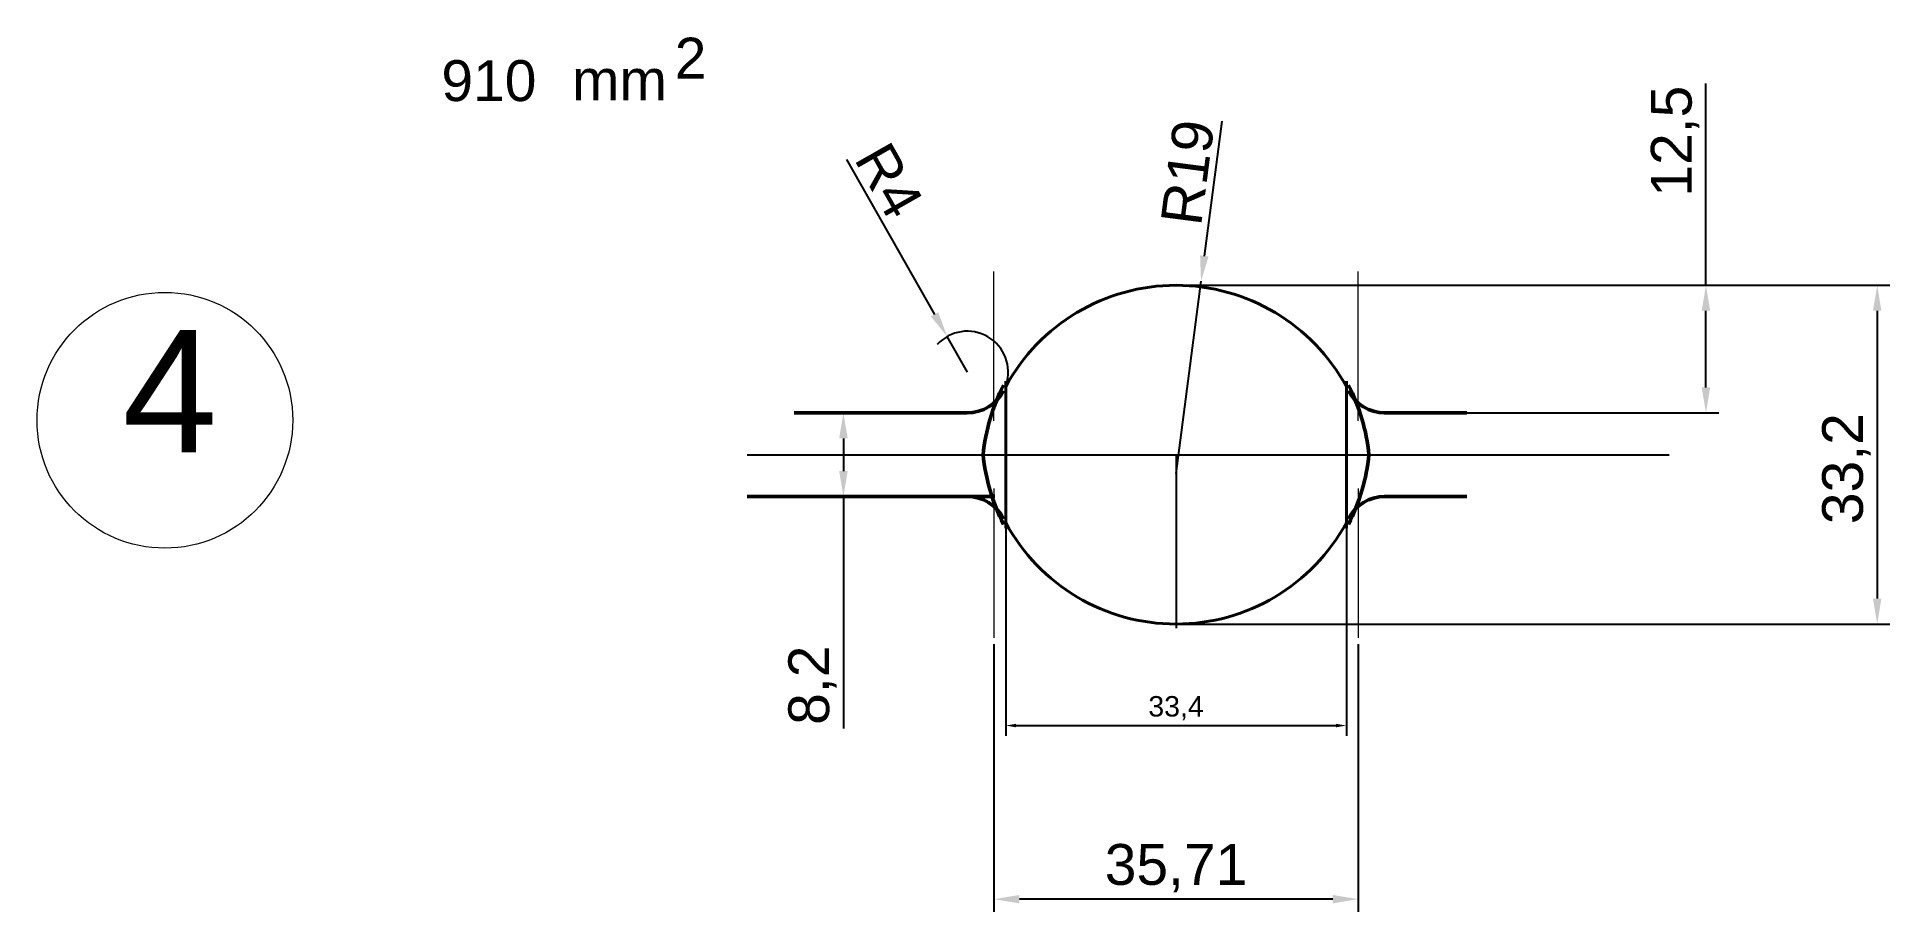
# Model space of a CAD drawing. Header units: millimetres. Extents: x -954 to 34898, y -2134 to 12006.
# Drawn here: x 16893.6 to 17075.3, y 4078.2 to 4164 of the extents above; entities that cross this region are included whole.
import ezdxf

# ---------------------------------------------------------------- set-up
doc = ezdxf.new("R2010")
doc.units = ezdxf.units.MM
doc.header["$LTSCALE"] = 3
for name, color, linetype, lineweight in [('Quota', 3, 'Continuous', 40), ('контурная', 7, 'Continuous', 50), ('тонкая', 7, 'Continuous', 20), ('тонкий', 7, 'Continuous', 20)]:
    doc.layers.add(name, color=color, linetype=linetype, lineweight=lineweight)
doc.layers.add('осевая', color=4, linetype='Continuous')
doc.styles.add('s1v4', font='arial.ttf', dxfattribs={"height": 4})
doc.styles.get("Standard").update_dxf_attribs({"font": 'arial.ttf'})
doc.dimstyles.new('ISO-25$0', dxfattribs={"dimscale": 2, "dimtxt": 4, "dimasz": 3, "dimexe": 0.5, "dimexo": 0, "dimgap": 1, "dimtad": 1, "dimtxsty": 'Standard', "dimcen": 3, "dimclrd": 150, "dimclre": 150, "dimadec": 0, "dimazin": 0, "dimtfac": 1, "dimtmove": 0, "dimatfit": 3, "dimfxl": 1, "dimlwd": -1, "dimarcsym": 0})
doc.dimstyles.new('ISO-25$4', dxfattribs={"dimscale": 3, "dimtxt": 4, "dimasz": 1, "dimexe": 0, "dimexo": 1, "dimtad": 1, "dimtih": 1, "dimtoh": 1, "dimtxsty": 'Standard', "dimcen": 2, "dimclrd": 5, "dimclre": 5, "dimclrt": 3, "dimadec": 0, "dimazin": 0, "dimtfac": 1, "dimtmove": 0, "dimatfit": 3, "dimfxl": 1, "dimarcsym": 0})
doc.dimstyles.new('s1v2', dxfattribs={"dimtxt": 2, "dimasz": 1, "dimexe": 1, "dimexo": 0, "dimgap": 0.5, "dimtad": 1, "dimtxsty": 'Standard', "dimcen": 1, "dimadec": 0, "dimazin": 0, "dimtfac": 1, "dimtix": 1, "dimtmove": 0, "dimatfit": 3, "dimfxl": 1, "dimarcsym": 0})

msp = doc.modelspace()

# ---------------------------------------------------------------- texts
at = {"layer": 'тонкая', "style": 's1v4'}
for s, p in [('2', (16956.166, 4159.904)), ('910', (16933.288, 4157.698)), ('mm', (16946.096, 4157.76))]:
    msp.add_text(s, height=4, dxfattribs=at).set_placement(p)
at = {"layer": 'тонкий', "style": 's1v4'}
msp.add_text('4', height=12, dxfattribs=at).set_placement((16902.017, 4123.265))

# ---------------------------------------------------------------- blocks, each defined once
blk = doc.blocks.new('*D853')
at = {"color": 0, "lineweight": -2, "transparency": 16777216}
for p, q in [((16971.53, 4127.14), (16973.96, 4127.14)), ((16972.71, 4124.64), (16972.71, 4121.44)), ((16965.46, 4118.94), (16973.96, 4118.94)), ((16972.71, 4118.94), (16972.71, 4096.2))]:
    blk.add_line(p, q, dxfattribs=at)
at = {"color": 0, "transparency": 16777216}
for points in [[(16972.29, 4124.64), (16973.13, 4124.64), (16972.71, 4127.14)], [(16972.29, 4121.44), (16973.13, 4121.44), (16972.71, 4118.94)]]:
    blk.add_solid(points, dxfattribs=at)
at = {"layer": 'Defpoints', "color": 0, "transparency": 16777216}
for p in [(16970.9, 4127.14), (16972.71, 4127.14), (16964.83, 4118.94)]:
    blk.add_point(p, dxfattribs=at)
at = {"color": 0, "transparency": 16777216, "insert": (16969.68, 4100.45), "char_height": 4, "attachment_point": 5, "rotation": 90}
blk.add_mtext('8,2', dxfattribs=at)
blk = doc.blocks.new('*D854')
at = {"color": 0, "lineweight": -2, "transparency": 16777216}
for p, q in [((17057.28, 4139.64), (17057.28, 4159.41)), ((17005.95, 4139.64), (17058.53, 4139.64)), ((17057.28, 4129.64), (17057.28, 4137.14)), ((17030.41, 4127.14), (17058.53, 4127.14))]:
    blk.add_line(p, q, dxfattribs=at)
at = {"color": 0, "transparency": 16777216}
for points in [[(17056.86, 4137.14), (17057.69, 4137.14), (17057.28, 4139.64)], [(17056.86, 4129.64), (17057.69, 4129.64), (17057.28, 4127.14)]]:
    blk.add_solid(points, dxfattribs=at)
at = {"layer": 'Defpoints', "color": 0, "transparency": 16777216}
for p in [(17005.32, 4139.64), (17057.28, 4139.64), (17029.78, 4127.14)]:
    blk.add_point(p, dxfattribs=at)
at = {"color": 0, "transparency": 16777216, "insert": (17054.25, 4153.76), "char_height": 4, "attachment_point": 5, "rotation": 90}
blk.add_mtext('12,5', dxfattribs=at)
blk = doc.blocks.new('*D851')
at = {"color": 0, "lineweight": -2, "transparency": 16777216}
for p, q in [((17049.36, 4139.64), (17075.32, 4139.64)), ((17074.07, 4137.14), (17074.07, 4108.94)), ((17005.95, 4106.44), (17075.32, 4106.44))]:
    blk.add_line(p, q, dxfattribs=at)
at = {"color": 0, "transparency": 16777216}
for points in [[(17073.65, 4137.14), (17074.48, 4137.14), (17074.07, 4139.64)], [(17073.65, 4108.94), (17074.48, 4108.94), (17074.07, 4106.44)]]:
    blk.add_solid(points, dxfattribs=at)
at = {"layer": 'Defpoints', "color": 0, "transparency": 16777216}
for p in [(17048.73, 4139.64), (17005.32, 4106.44), (17074.07, 4106.44)]:
    blk.add_point(p, dxfattribs=at)
at = {"color": 0, "transparency": 16777216, "insert": (17071.04, 4121.67), "char_height": 4, "attachment_point": 5, "rotation": 90}
blk.add_mtext('33,2', dxfattribs=at)
blk = doc.blocks.new('*D855')
at = {"color": 0, "lineweight": -2, "transparency": 16777216}
for p, q in [((16987.47, 4104.47), (16987.47, 4078.24)), ((17023.18, 4104.47), (17023.18, 4078.24)), ((17020.68, 4079.49), (16989.97, 4079.49))]:
    blk.add_line(p, q, dxfattribs=at)
at = {"color": 0, "transparency": 16777216}
for points in [[(16989.97, 4079.9), (16989.97, 4079.07), (16987.47, 4079.49)], [(17020.68, 4079.9), (17020.68, 4079.07), (17023.18, 4079.49)]]:
    blk.add_solid(points, dxfattribs=at)
at = {"layer": 'Defpoints', "color": 0, "transparency": 16777216}
for p in [(16987.47, 4105.09), (17023.18, 4105.09), (16987.47, 4079.49)]:
    blk.add_point(p, dxfattribs=at)
at = {"color": 0, "transparency": 16777216, "insert": (17005.32, 4082.52), "char_height": 4, "attachment_point": 5}
blk.add_mtext('35,71', dxfattribs=at)
blk = doc.blocks.new('*D852')
at = {"color": 0, "lineweight": -2, "transparency": 16777216}
for p, q in [((17009.81, 4155.72), (17008.09, 4142.51)), ((17005.32, 4121.19), (17007.77, 4140.03))]:
    blk.add_line(p, q, dxfattribs=at)
at = {"color": 0, "transparency": 16777216}
blk.add_solid([(17007.68, 4142.57), (17008.51, 4142.46), (17007.77, 4140.03)], dxfattribs=at)
at = {"layer": 'Defpoints', "color": 0, "transparency": 16777216}
for p in [(17007.77, 4140.03), (17005.32, 4121.19)]:
    blk.add_point(p, dxfattribs=at)
at = {"color": 0, "transparency": 16777216, "insert": (17006.47, 4150.7), "char_height": 4, "attachment_point": 5, "rotation": 82.5934}
blk.add_mtext('R19', dxfattribs=at)
blk = doc.blocks.new('*D856')
at = {"color": 0, "lineweight": -2, "transparency": 16777216}
for p, q in [((16973.02, 4151.97), (16981.65, 4136.79)), ((16984.86, 4131.14), (16982.88, 4134.62))]:
    blk.add_line(p, q, dxfattribs=at)
blk.add_arc((16984.86, 4131.14), 4, 341.7896, 137.5115, dxfattribs=at)
at = {"color": 0, "transparency": 16777216}
blk.add_solid([(16982.01, 4137), (16981.28, 4136.59), (16982.88, 4134.62)], dxfattribs=at)
at = {"layer": 'Defpoints', "color": 0, "transparency": 16777216}
for p in [(16982.88, 4134.62), (16984.86, 4131.14)]:
    blk.add_point(p, dxfattribs=at)
at = {"color": 0, "transparency": 16777216, "insert": (16977.2, 4149.92), "char_height": 4, "attachment_point": 5, "rotation": 299.6066}
blk.add_mtext('R4', dxfattribs=at)
blk = doc.blocks.new('*D857')
at = {"layer": 'Defpoints', "color": 0, "transparency": 16777216}
for p in [(16988.62, 4118.84), (17022.02, 4118.84), (17022.02, 4096.5)]:
    blk.add_point(p, dxfattribs=at)
at = {"layer": 'тонкая', "color": 0, "lineweight": -2, "transparency": 16777216}
for p, q in [((16988.62, 4118.84), (16988.62, 4095.5)), ((17022.02, 4118.84), (17022.02, 4095.5)), ((16989.62, 4096.5), (17021.02, 4096.5))]:
    blk.add_line(p, q, dxfattribs=at)
at = {"layer": 'тонкая', "color": 0, "transparency": 16777216}
for points in [[(16989.62, 4096.67), (16989.62, 4096.33), (16988.62, 4096.5)], [(17021.02, 4096.67), (17021.02, 4096.33), (17022.02, 4096.5)]]:
    blk.add_solid(points, dxfattribs=at)
at = {"layer": 'тонкая', "color": 0, "transparency": 16777216, "insert": (17005.32, 4098.2), "char_height": 2, "attachment_point": 5}
blk.add_mtext('33,4', dxfattribs=at)

# ---------------------------------------------------------------- dimensions: what is measured, and where the dimension line sits
for base, p1, p2, picture, middle in [((17057.277, 4139.641), (17029.782, 4127.142), (17005.32, 4139.641), '*D854', (17057.277, 4153.76)), ((17074.067, 4106.441), (17048.733, 4139.641), (17005.32, 4106.441), '*D851', (17074.067, 4121.666)), ((16972.712, 4127.141), (16964.83, 4118.941), (16970.903, 4127.141), '*D853', (16972.712, 4100.446))]:
    dim = msp.add_linear_dim(base=base, p1=p1, p2=p2, angle=90, dimstyle='ISO-25$0', override={"dimscale": 1, "dimasz": 2.5, "dimexe": 1.25, "dimexo": 0.625, "dimgap": 0.625, "dimcen": 2.5, "dimclrd": 0, "dimclre": 0, "dimlwd": 65534})
    dim.commit()
    dim.dimension.update_dxf_attribs({"geometry": picture, "text_midpoint": middle, "dimtype": 160})
dim = msp.add_radius_dim(center=(17005.32, 4121.191), mpoint=(17007.77, 4140.033), dimstyle='ISO-25$4', override={"dimscale": 1, "dimasz": 2.5, "dimexe": 1.25, "dimexo": 0.625, "dimtih": 0, "dimtoh": 0, "dimcen": 2.5, "dimclrd": 0, "dimclre": 0, "dimclrt": 0})
dim.commit()
dim.dimension.update_dxf_attribs({"geometry": '*D852', "text_midpoint": (17006.466, 4150.698)})
dim = msp.add_radius_dim(center=(16984.857, 4131.141), mpoint=(16982.881, 4134.619), dimstyle='ISO-25$4', override={"dimscale": 1, "dimasz": 2.5, "dimexe": 1.25, "dimexo": 0.625, "dimtih": 0, "dimtoh": 0, "dimcen": 2.5, "dimclrd": 0, "dimclre": 0, "dimclrt": 0})
dim.commit()
dim.dimension.update_dxf_attribs({"geometry": '*D856', "text_midpoint": (16974.922, 4148.626), "dimtype": 164})
dim = msp.add_linear_dim(base=(16987.465, 4079.488), p1=(17023.175, 4105.094), p2=(16987.465, 4105.094), dimstyle='ISO-25$0', override={"dimscale": 1, "dimasz": 2.5, "dimexe": 1.25, "dimexo": 0.625, "dimgap": 0.625, "dimcen": 2.5, "dimclrd": 0, "dimclre": 0, "dimlwd": 65534})
dim.commit()
dim.dimension.update_dxf_attribs({"geometry": '*D855', "text_midpoint": (17005.32, 4082.517)})
at = {"layer": 'тонкая'}
dim = msp.add_linear_dim(base=(17022.022, 4096.502), p1=(16988.619, 4118.843), p2=(17022.022, 4118.843), dimstyle='s1v2', dxfattribs=at)
dim.commit()
dim.dimension.update_dxf_attribs({"geometry": '*D857', "text_midpoint": (17005.32, 4098.203)})

# ---------------------------------------------------------------- linework, layer by layer
at = {"layer": 'Quota'}
for p, q in [((16988.619, 4115.832), (16988.619, 4130.25)), ((17022.022, 4115.832), (17022.022, 4130.25))]:
    msp.add_line(p, q, dxfattribs=at)
for centre, start, end in [((17005.32, 4120.641), 28.47688, 151.52312), ((17005.32, 4125.441), 208.47688, 331.52312)]:
    msp.add_arc(centre, 19, start, end, dxfattribs=at)
at = {"layer": 'контурная'}
for p, q in [((16984.857, 4127.141), (16967.893, 4127.141)), ((17025.721, 4127.142), (17033.843, 4127.142)), ((16963.279, 4118.941), (16987.541, 4118.941)), ((17025.721, 4118.941), (17033.843, 4118.941))]:
    msp.add_line(p, q, dxfattribs=at)
for centre, radius, start, end in [((17005.32, 4121.191), 19, 152.83711, 174.41235), ((17005.32, 4121.191), 19, 5.58765, 27.16289), ((16984.857, 4131.141), 4, 270, 332.83711), ((17025.784, 4131.141), 4, 207.16289, 270), ((17005.32, 4124.891), 19, 185.58765, 207.16289), ((17005.32, 4124.891), 19, 332.83711, 354.41235), ((16984.857, 4114.941), 4, 27.16289, 90), ((17025.784, 4114.941), 4, 90, 152.83711)]:
    msp.add_arc(centre, radius, start, end, dxfattribs=at)
at = {"layer": 'осевая'}
for p, q in [((16963.279, 4123.041), (17053.66, 4123.041)), ((17005.32, 4123.041), (17005.32, 4106.038))]:
    msp.add_line(p, q, dxfattribs=at)
at = {"layer": 'тонкая'}
msp.add_circle((16906.18, 4126.415), 12.532, dxfattribs=at)
at = {"layer": 'тонкий'}
for p, q in [((16987.465, 4126.353), (16987.465, 4140.988)), ((17023.175, 4126.353), (17023.175, 4140.988)), ((16987.465, 4119.729), (16987.465, 4105.094)), ((17023.175, 4119.729), (17023.175, 4105.094))]:
    msp.add_line(p, q, dxfattribs=at)

msp.set_redraw_order([(e.dxf.handle, doc.entitydb.next_handle()) for e in msp.query("TEXT MTEXT ATTDEF DIMENSION ARC_DIMENSION")])  # texts and dimensions are drawn at this point

doc.saveas('drawing.dxf')
